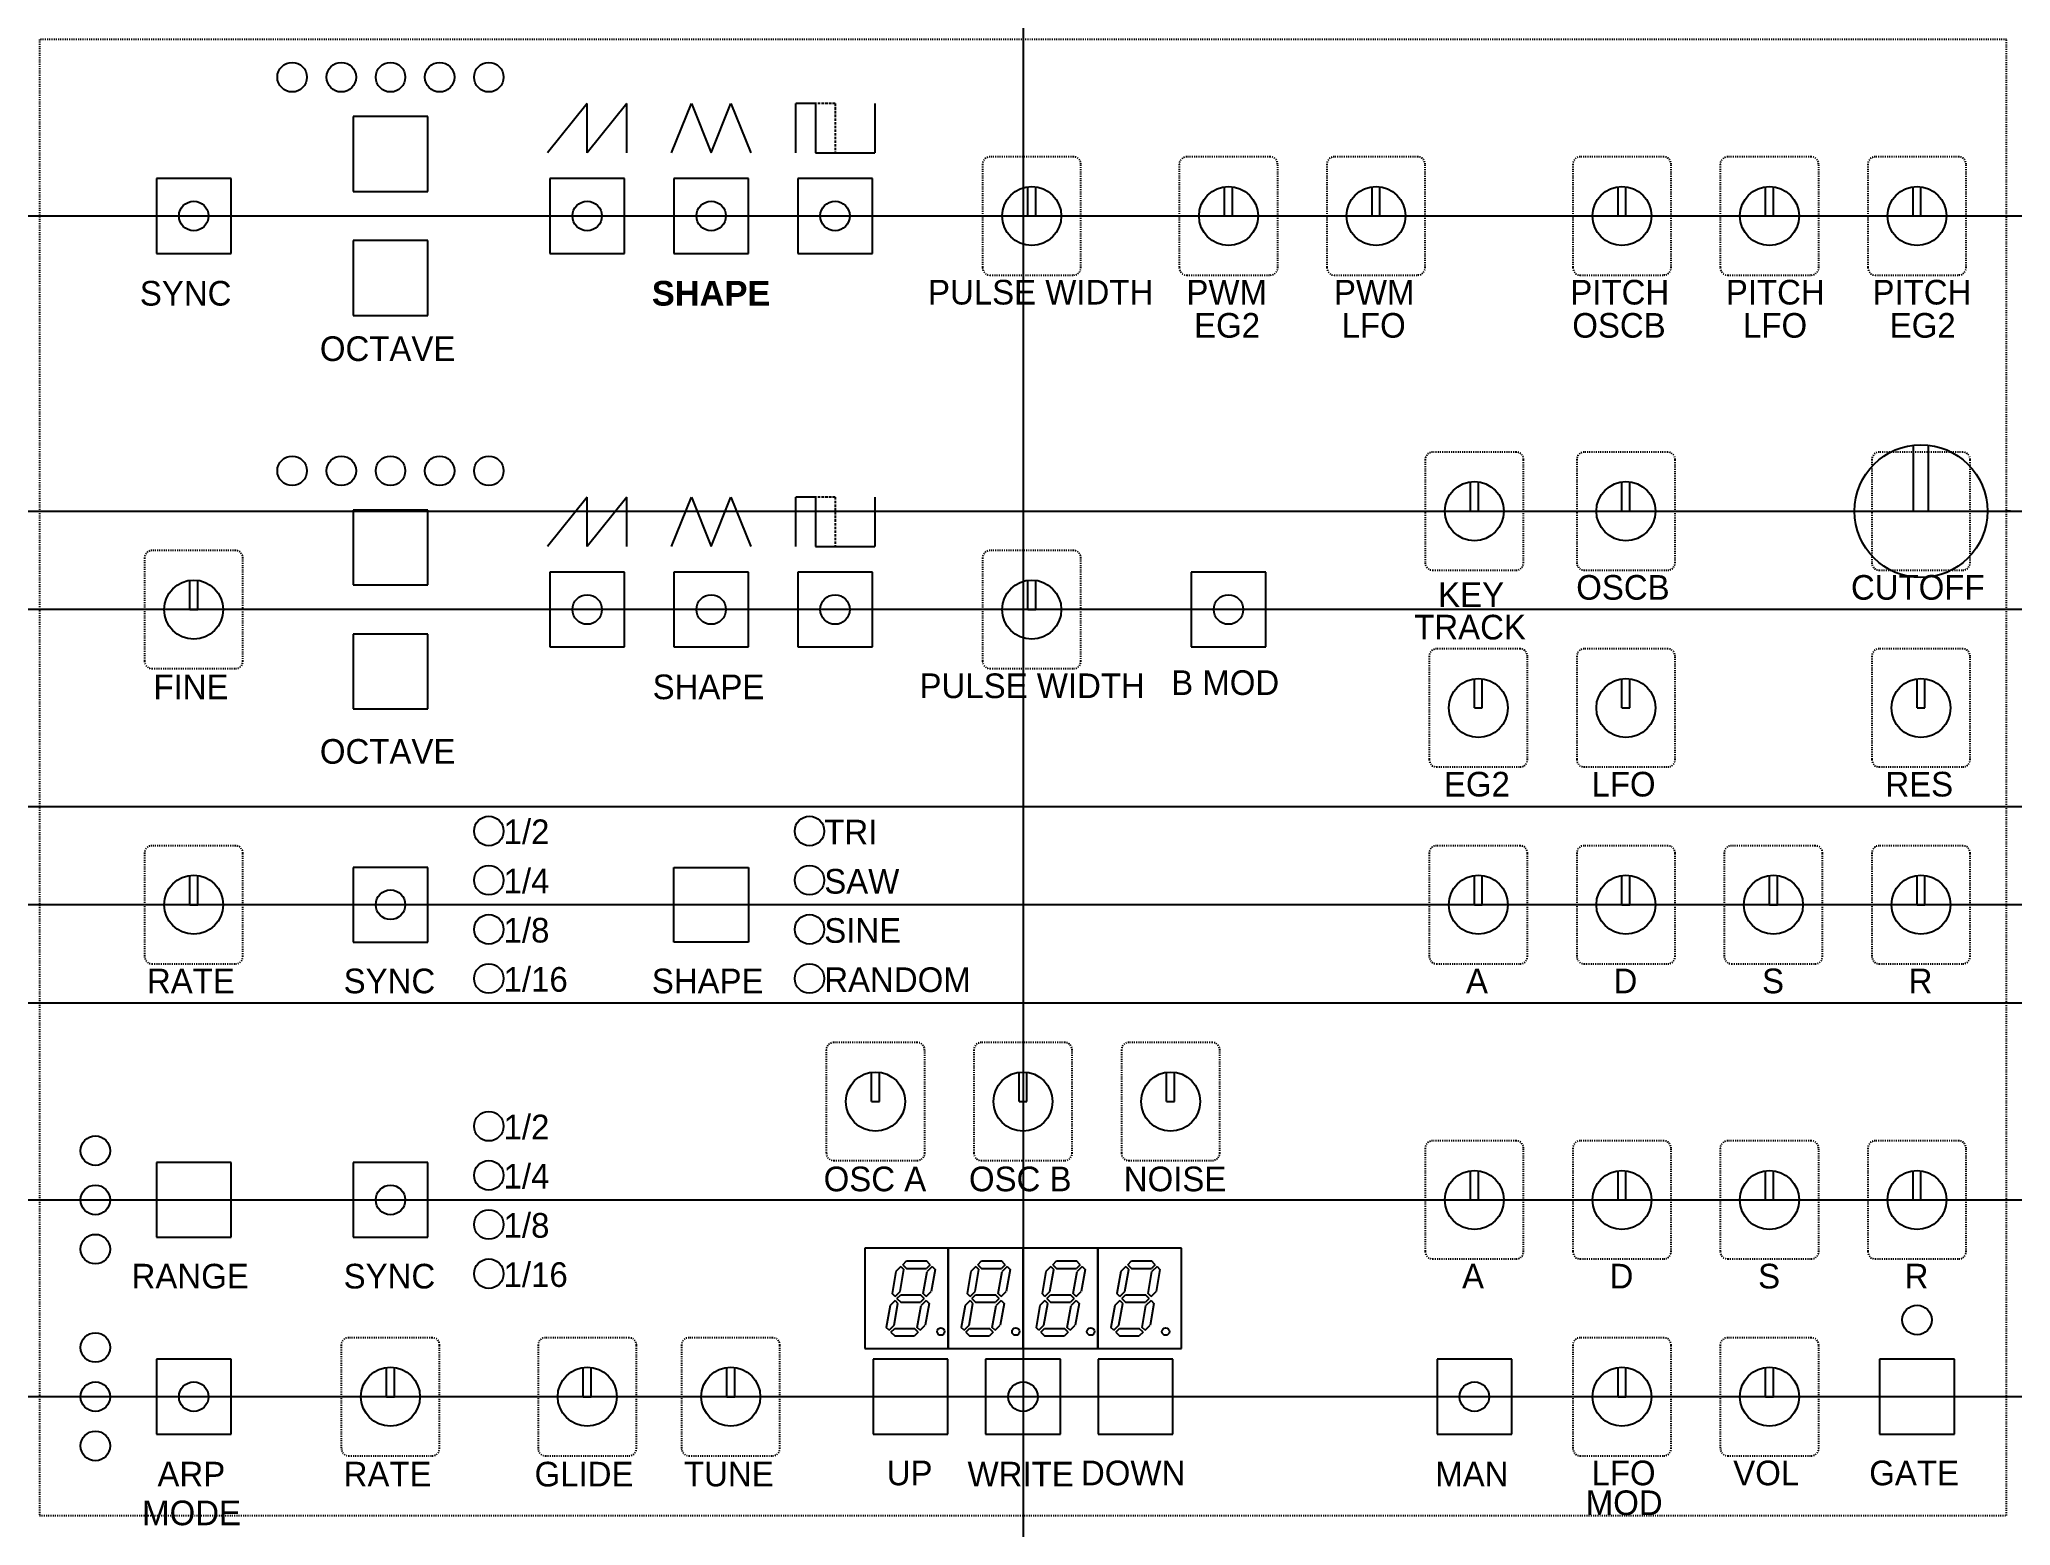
# Model space of a CAD drawing. Extents: x -1951 to 2029, y -1958 to 1511.
# Drawn here: x -18.1 to 182.3, y -164 to -12.9 of the extents above; entities that cross this region are included whole.
import ezdxf

# ---------------------------------------------------------------- set-up
doc = ezdxf.new("R2010")
doc.units = 0
for name, pattern in [('BORDER', [0.875, 0.25, -0.125, 0.25, -0.125, 0, -0.125]), ('DASHED', [0.375, 0.25, -0.125]), ('DOT', [0.125, 0, -0.125])]:
    doc.linetypes.add(name, pattern=pattern)
doc.layers.add('CONSTRUCTION', color=7, linetype='CONTINUOUS')
doc.layers.add('LAYER1', color=7, linetype='CONTINUOUS')
doc.styles.add('TEXT205812', font='arialbd.ttf', dxfattribs={"height": 0.2})
doc.styles.add('TEXT205845', font='txt', dxfattribs={"height": 0.2})
doc.styles.add('TEXT205848', font='txt', dxfattribs={"height": 0.2})
doc.styles.add('TEXT205851', font='txt', dxfattribs={"height": 0.2})
doc.styles.add('TEXT205854', font='txt', dxfattribs={"height": 0.2})
doc.styles.add('TEXT206073', font='txt', dxfattribs={"height": 0.2})
doc.styles.add('TEXT206076', font='txt', dxfattribs={"height": 0.2})
doc.styles.add('TEXT206079', font='txt', dxfattribs={"height": 0.2})
doc.styles.add('TEXT206082', font='txt', dxfattribs={"height": 0.2})
doc.styles.add('TEXT206085', font='txt', dxfattribs={"height": 0.2})
doc.styles.add('TEXT207036', font='txt', dxfattribs={"height": 0.2})
doc.styles.add('TEXT207039', font='txt', dxfattribs={"height": 0.2})
doc.styles.add('TEXT207042', font='txt', dxfattribs={"height": 0.2})
doc.styles.add('TEXT207045', font='txt', dxfattribs={"height": 0.2})
doc.styles.add('TEXT207048', font='txt', dxfattribs={"height": 0.2})
doc.styles.add('TEXT207051', font='txt', dxfattribs={"height": 0.2})
doc.styles.add('TEXT207054', font='txt', dxfattribs={"height": 0.2})
doc.styles.add('TEXT207057', font='txt', dxfattribs={"height": 0.2})
doc.styles.add('TEXT207060', font='txt', dxfattribs={"height": 0.2})
doc.styles.add('TEXT207063', font='txt', dxfattribs={"height": 0.2})
doc.styles.add('TEXT207066', font='txt', dxfattribs={"height": 0.2})
doc.styles.add('TEXT207069', font='txt', dxfattribs={"height": 0.2})
doc.styles.add('TEXT207072', font='txt', dxfattribs={"height": 0.2})
doc.styles.add('TEXT207075', font='txt', dxfattribs={"height": 0.2})
doc.styles.add('TEXT207078', font='txt', dxfattribs={"height": 0.2})
doc.styles.add('TEXT207081', font='txt', dxfattribs={"height": 0.2})
doc.styles.add('TEXT207084', font='txt', dxfattribs={"height": 0.2})
doc.styles.add('TEXT207087', font='txt', dxfattribs={"height": 0.2})
doc.styles.add('TEXT207090', font='txt', dxfattribs={"height": 0.2})
doc.styles.add('TEXT207093', font='txt', dxfattribs={"height": 0.2})
doc.styles.add('TEXT207096', font='txt', dxfattribs={"height": 0.2})
doc.styles.add('TEXT207099', font='txt', dxfattribs={"height": 0.2})
doc.styles.add('TEXT207102', font='txt', dxfattribs={"height": 0.2})
doc.styles.add('TEXT207197', font='txt', dxfattribs={"height": 0.2})
doc.styles.add('TEXT207208', font='txt', dxfattribs={"height": 0.2})
doc.styles.add('TEXT207295', font='txt', dxfattribs={"height": 0.2})
doc.styles.add('TEXT207298', font='txt', dxfattribs={"height": 0.2})
doc.styles.add('TEXT207349', font='txt', dxfattribs={"height": 0.2})
doc.styles.add('TEXT207368', font='txt', dxfattribs={"height": 0.2})
doc.styles.add('TEXT207415', font='txt', dxfattribs={"height": 0.2})
doc.styles.add('TEXT207418', font='txt', dxfattribs={"height": 0.2})
doc.styles.add('TEXT207421', font='txt', dxfattribs={"height": 0.2})
doc.styles.add('TEXT207464', font='txt', dxfattribs={"height": 0.2})
doc.styles.add('TEXT207467', font='txt', dxfattribs={"height": 0.2})
doc.styles.add('TEXT207520', font='txt', dxfattribs={"height": 0.2})
doc.styles.add('TEXT207541', font='txt', dxfattribs={"height": 0.2})
doc.styles.add('TEXT207600', font='txt', dxfattribs={"height": 0.2})
doc.styles.add('TEXT207683', font='txt', dxfattribs={"height": 0.2})
doc.styles.add('TEXT207720', font='txt', dxfattribs={"height": 0.2})
doc.styles.add('TEXT207847', font='txt', dxfattribs={"height": 0.2})
doc.styles.add('TEXT207850', font='txt', dxfattribs={"height": 0.2})
doc.styles.add('TEXT207905', font='txt', dxfattribs={"height": 0.2})
doc.styles.add('TEXT207908', font='txt', dxfattribs={"height": 0.2})
doc.styles.add('TEXT208391', font='txt', dxfattribs={"height": 0.2})
doc.styles.add('TEXT208394', font='txt', dxfattribs={"height": 0.2})
doc.styles.add('TEXT208409', font='txt', dxfattribs={"height": 0.2})
doc.styles.add('TEXT208412', font='txt', dxfattribs={"height": 0.2})
doc.styles.add('TEXT208415', font='txt', dxfattribs={"height": 0.2})
doc.styles.add('TEXT208418', font='txt', dxfattribs={"height": 0.2})
doc.styles.add('TEXT208429', font='txt', dxfattribs={"height": 0.2})
doc.styles.add('TEXT208432', font='txt', dxfattribs={"height": 0.2})
doc.styles.add('TEXT208435', font='txt', dxfattribs={"height": 0.2})
doc.styles.add('TEXT208438', font='txt', dxfattribs={"height": 0.2})
doc.styles.add('TEXT208441', font='txt', dxfattribs={"height": 0.2})
doc.styles.add('TEXT208444', font='txt', dxfattribs={"height": 0.2})
doc.styles.add('TEXT208447', font='txt', dxfattribs={"height": 0.2})
doc.styles.add('TEXT208450', font='txt', dxfattribs={"height": 0.2})

msp = doc.modelspace()

# ---------------------------------------------------------------- texts
at = {"layer": 'LAYER1', "color": 7, "linetype": 'BORDER'}
for s, height, style, p in [('SYNC', 2.506, 'TEXT205845', (-7.92, -39.97)), ('SHAPE', 2.506, 'TEXT205812', (44.13, -39.97)), ('PULSE WIDTH', 2.506, 'TEXT205854', (72.21, -39.86)), ('PWM', 2.506, 'TEXT207847', (98.48, -39.86)), ('PWM', 2.506, 'TEXT207078', (113.48, -39.86)), ('PITCH', 2.506, 'TEXT207069', (137.51, -39.86)), ('PITCH', 2.506, 'TEXT207072', (153.32, -39.86)), ('PITCH', 2.506, 'TEXT207075', (168.23, -39.86)), ('EG2', 2.506, 'TEXT207850', (99.26, -43.23)), ('LFO', 2.506, 'TEXT207081', (114.26, -43.23)), ('OSCB', 2.506, 'TEXT207084', (137.71, -43.23)), ('LFO', 2.506, 'TEXT207087', (155.07, -43.23)), ('EG2', 2.506, 'TEXT207090', (169.98, -43.23)), ('OCTAVE', 2.506, 'TEXT205851', (10.38, -45.6)), ('KEY', 2.506, 'TEXT207905', (124.07, -70.6)), ('OSCB', 2.506, 'TEXT207683', (138.11, -69.86)), ('CUTOFF', 2.506, 'TEXT207066', (166.04, -69.86)), ('TRACK', 2.506, 'TEXT207908', (121.64, -73.9)), ('FINE', 2.506, 'TEXT206079', (-6.54, -79.97)), ('SHAPE', 2.506, 'TEXT206073', (44.21, -79.97)), ('PULSE WIDTH', 2.506, 'TEXT206085', (71.35, -79.86)), ('B MOD', 2.506, 'TEXT206076', (96.93, -79.54)), ('OCTAVE', 2.506, 'TEXT206082', (10.38, -86.53)), ('EG2', 2.506, 'TEXT207060', (124.66, -89.86)), ('LFO', 2.506, 'TEXT207063', (139.66, -89.86)), ('RES', 2.506, 'TEXT207057', (169.54, -89.86)), ('1/2', 2.506, 'TEXT208429', (29.06, -94.7)), ('TRI', 2.506, 'TEXT208409', (61.66, -94.73)), ('1/4', 2.506, 'TEXT208432', (29.06, -99.7)), ('SAW', 2.506, 'TEXT208412', (61.66, -99.73)), ('1/8', 2.506, 'TEXT208435', (29.06, -104.7)), ('SINE', 2.506, 'TEXT208415', (61.66, -104.73)), ('RATE', 2.506, 'TEXT207197', (-7.2, -109.86)), ('SYNC', 2.506, 'TEXT207208', (12.8, -109.86)), ('1/16', 2.506, 'TEXT208438', (29.06, -109.7)), ('SHAPE', 2.506, 'TEXT207720', (44.13, -109.86)), ('RANDOM', 2.506, 'TEXT208418', (61.66, -109.73)), ('A', 2.51, 'TEXT207045', (126.9, -109.86)), ('D', 2.51, 'TEXT207048', (141.9, -109.86)), ('S', 2.51, 'TEXT207051', (157, -109.86)), ('R', 2.51, 'TEXT207054', (171.9, -109.86)), ('1/2', 2.506, 'TEXT208441', (29.06, -124.7)), ('1/4', 2.506, 'TEXT208444', (29.06, -129.7)), ('OSC A', 2.506, 'TEXT207036', (61.6, -129.98)), ('OSC B', 2.506, 'TEXT207039', (76.37, -129.98)), ('NOISE', 2.506, 'TEXT207042', (92.11, -129.98)), ('1/8', 2.506, 'TEXT208447', (29.06, -134.7)), ('RANGE', 2.506, 'TEXT207295', (-8.76, -139.86)), ('SYNC', 2.506, 'TEXT207368', (12.8, -139.86)), ('1/16', 2.506, 'TEXT208450', (29.06, -139.7)), ('A', 2.51, 'TEXT207093', (126.5, -139.86)), ('D', 2.51, 'TEXT207096', (141.5, -139.86)), ('S', 2.51, 'TEXT207099', (156.6, -139.86)), ('R', 2.51, 'TEXT207102', (171.5, -139.86)), ('ARP', 2.506, 'TEXT207298', (-6.13, -159.98)), ('RATE', 2.506, 'TEXT207415', (12.8, -159.98)), ('GLIDE', 2.506, 'TEXT207520', (32.21, -159.98)), ('TUNE', 2.506, 'TEXT205848', (47.4, -159.97)), ('UP', 2.506, 'TEXT207464', (68.01, -159.86)), ('WRITE', 2.506, 'TEXT207421', (76.23, -159.98)), ('DOWN', 2.506, 'TEXT207467', (87.76, -159.86)), ('MAN', 2.506, 'TEXT207418', (123.78, -159.98)), ('LFO', 2.506, 'TEXT208391', (139.66, -159.86)), ('VOL', 2.506, 'TEXT207600', (154.07, -159.86)), ('GATE', 2.506, 'TEXT207541', (167.9, -159.86)), ('MODE', 2.506, 'TEXT207349', (-7.69, -163.92)), ('MOD', 2.506, 'TEXT208394', (139.08, -162.89))]:
    msp.add_text(s, height=height, dxfattribs=dict(at, style=style)).set_placement(p)

# ---------------------------------------------------------------- linework, layer by layer
at = {"layer": 'CONSTRUCTION', "color": 6}
for p, q in [((81.87, 1511.29), (81.87, -1957.74)), ((-1308.95, -30.86), (1353.98, -30.86)), ((-584.27, -60.86), (964.3, -60.86)), ((807.81, -70.86), (-745.5, -70.86)), ((-391.89, -90.86), (589.76, -90.86)), ((1007.83, -100.86), (-826.65, -100.86)), ((1893.86, -110.86), (-1951.12, -110.86)), ((-483.11, -130.86), (701.65, -130.86)), ((2028.99, -150.86), (-1807.33, -150.86))]:
    msp.add_line(p, q, dxfattribs=at)
at = {"layer": 'LAYER1', "color": 7, "linetype": 'DOT'}
for p, q in [((181.87, -12.92), (-18.13, -12.92)), ((-18.13, -12.92), (-18.13, -162.92)), ((181.87, -162.92), (181.87, -12.92)), ((-18.13, -162.92), (181.87, -162.92))]:
    msp.add_line(p, q, dxfattribs=at)
at = {"layer": 'LAYER1', "color": 7}
for p, q in [((37.56, -19.44), (33.54, -24.44)), ((37.56, -24.44), (37.56, -19.44)), ((41.59, -19.44), (37.56, -24.44)), ((41.59, -24.44), (41.59, -19.44)), ((46.14, -24.44), (48.15, -19.44)), ((48.15, -19.44), (50.16, -24.44)), ((50.16, -24.44), (52.17, -19.44)), ((52.17, -19.44), (54.19, -24.44)), ((60.76, -19.44), (58.76, -19.44)), ((58.76, -24.44), (58.76, -19.44)), ((60.76, -19.44), (60.76, -24.44)), ((66.81, -19.44), (66.81, -24.44)), ((21.36, -20.76), (13.76, -20.76)), ((13.76, -20.76), (13.76, -28.36)), ((21.36, -20.76), (13.76, -20.76)), ((13.76, -20.76), (13.76, -28.36)), ((21.36, -20.76), (13.76, -20.76)), ((13.76, -20.76), (13.76, -28.36)), ((21.36, -20.76), (13.76, -20.76)), ((13.76, -20.76), (13.76, -28.36)), ((21.36, -20.76), (13.76, -20.76)), ((13.76, -20.76), (13.76, -28.36)), ((21.36, -28.36), (21.36, -20.76)), ((21.36, -28.36), (21.36, -20.76)), ((21.36, -28.36), (21.36, -20.76)), ((21.36, -28.36), (21.36, -20.76)), ((21.36, -28.36), (21.36, -20.76)), ((60.76, -24.44), (66.81, -24.44)), ((1.36, -27.06), (-6.24, -27.06)), ((-6.24, -27.06), (-6.24, -34.66)), ((1.36, -34.66), (1.36, -27.06)), ((41.36, -27.06), (33.76, -27.06)), ((33.76, -27.06), (33.76, -34.66)), ((41.36, -27.06), (33.76, -27.06)), ((33.76, -27.06), (33.76, -34.66)), ((41.36, -27.06), (33.76, -27.06)), ((33.76, -27.06), (33.76, -34.66)), ((41.36, -34.66), (41.36, -27.06)), ((41.36, -34.66), (41.36, -27.06)), ((41.36, -34.66), (41.36, -27.06)), ((53.96, -27.06), (46.36, -27.06)), ((46.36, -27.06), (46.36, -34.66)), ((53.96, -27.06), (46.36, -27.06)), ((46.36, -27.06), (46.36, -34.66)), ((53.96, -27.06), (46.36, -27.06)), ((46.36, -27.06), (46.36, -34.66)), ((53.96, -34.66), (53.96, -27.06)), ((53.96, -34.66), (53.96, -27.06)), ((53.96, -34.66), (53.96, -27.06)), ((66.56, -27.06), (58.96, -27.06)), ((58.96, -27.06), (58.96, -34.66)), ((66.56, -27.06), (58.96, -27.06)), ((58.96, -27.06), (58.96, -34.66)), ((66.56, -34.66), (66.56, -27.06)), ((66.56, -34.66), (66.56, -27.06)), ((82.36, -30.86), (82.36, -27.89)), ((82.36, -30.86), (82.36, -27.89)), ((82.36, -30.86), (82.36, -27.89)), ((83.16, -30.86), (83.16, -27.89)), ((83.16, -30.86), (83.16, -27.89)), ((83.16, -30.86), (83.16, -27.89)), ((102.36, -30.86), (102.36, -27.89)), ((102.36, -30.86), (102.36, -27.89)), ((102.36, -30.86), (102.36, -27.89)), ((102.36, -30.86), (102.36, -27.89)), ((103.16, -30.86), (103.16, -27.89)), ((103.16, -30.86), (103.16, -27.89)), ((103.16, -30.86), (103.16, -27.89)), ((103.16, -30.86), (103.16, -27.89)), ((117.36, -30.86), (117.36, -27.89)), ((117.36, -30.86), (117.36, -27.89)), ((117.36, -30.86), (117.36, -27.89)), ((117.36, -30.86), (117.36, -27.89)), ((118.16, -30.86), (118.16, -27.89)), ((118.16, -30.86), (118.16, -27.89)), ((118.16, -30.86), (118.16, -27.89)), ((118.16, -30.86), (118.16, -27.89)), ((142.36, -30.86), (142.36, -27.89)), ((142.36, -30.86), (142.36, -27.89)), ((142.36, -30.86), (142.36, -27.89)), ((142.36, -30.86), (142.36, -27.89)), ((142.36, -30.86), (142.36, -27.89)), ((143.16, -30.86), (143.16, -27.89)), ((143.16, -30.86), (143.16, -27.89)), ((143.16, -30.86), (143.16, -27.89)), ((143.16, -30.86), (143.16, -27.89)), ((143.16, -30.86), (143.16, -27.89)), ((157.36, -30.86), (157.36, -27.89)), ((157.36, -30.86), (157.36, -27.89)), ((157.36, -30.86), (157.36, -27.89)), ((157.36, -30.86), (157.36, -27.89)), ((158.16, -30.86), (158.16, -27.89)), ((158.16, -30.86), (158.16, -27.89)), ((158.16, -30.86), (158.16, -27.89)), ((158.16, -30.86), (158.16, -27.89)), ((172.36, -30.86), (172.36, -27.89)), ((172.36, -30.86), (172.36, -27.89)), ((172.36, -30.86), (172.36, -27.89)), ((173.16, -30.86), (173.16, -27.89)), ((173.16, -30.86), (173.16, -27.89)), ((173.16, -30.86), (173.16, -27.89)), ((13.76, -28.36), (21.36, -28.36)), ((13.76, -28.36), (21.36, -28.36)), ((13.76, -28.36), (21.36, -28.36)), ((13.76, -28.36), (21.36, -28.36)), ((13.76, -28.36), (21.36, -28.36)), ((82.36, -30.86), (83.16, -30.86)), ((82.36, -30.86), (83.16, -30.86)), ((82.36, -30.86), (83.16, -30.86)), ((102.36, -30.86), (103.16, -30.86)), ((102.36, -30.86), (103.16, -30.86)), ((102.36, -30.86), (103.16, -30.86)), ((102.36, -30.86), (103.16, -30.86)), ((117.36, -30.86), (118.16, -30.86)), ((117.36, -30.86), (118.16, -30.86)), ((117.36, -30.86), (118.16, -30.86)), ((117.36, -30.86), (118.16, -30.86)), ((142.36, -30.86), (143.16, -30.86)), ((142.36, -30.86), (143.16, -30.86)), ((142.36, -30.86), (143.16, -30.86)), ((142.36, -30.86), (143.16, -30.86)), ((142.36, -30.86), (143.16, -30.86)), ((157.36, -30.86), (158.16, -30.86)), ((157.36, -30.86), (158.16, -30.86)), ((157.36, -30.86), (158.16, -30.86)), ((157.36, -30.86), (158.16, -30.86)), ((172.36, -30.86), (173.16, -30.86)), ((172.36, -30.86), (173.16, -30.86)), ((172.36, -30.86), (173.16, -30.86)), ((21.36, -33.36), (13.76, -33.36)), ((13.76, -33.36), (13.76, -40.96)), ((21.36, -33.36), (13.76, -33.36)), ((13.76, -33.36), (13.76, -40.96)), ((21.36, -40.96), (21.36, -33.36)), ((21.36, -40.96), (21.36, -33.36)), ((-6.24, -34.66), (1.36, -34.66)), ((33.76, -34.66), (41.36, -34.66)), ((33.76, -34.66), (41.36, -34.66)), ((33.76, -34.66), (41.36, -34.66)), ((46.36, -34.66), (53.96, -34.66)), ((46.36, -34.66), (53.96, -34.66)), ((46.36, -34.66), (53.96, -34.66)), ((58.96, -34.66), (66.56, -34.66)), ((58.96, -34.66), (66.56, -34.66)), ((13.76, -40.96), (21.36, -40.96)), ((13.76, -40.96), (21.36, -40.96)), ((172.41, -60.86), (172.41, -54.16)), ((173.91, -60.86), (173.91, -54.16)), ((127.36, -60.86), (127.36, -57.89)), ((127.36, -60.86), (127.36, -57.89)), ((128.16, -60.86), (128.16, -57.89)), ((128.16, -60.86), (128.16, -57.89)), ((142.76, -60.86), (142.76, -57.89)), ((142.76, -60.86), (142.76, -57.89)), ((143.56, -60.86), (143.56, -57.89)), ((143.56, -60.86), (143.56, -57.89)), ((37.56, -59.44), (33.54, -64.44)), ((37.56, -64.44), (37.56, -59.44)), ((41.59, -59.44), (37.56, -64.44)), ((41.59, -64.44), (41.59, -59.44)), ((46.14, -64.44), (48.15, -59.44)), ((48.15, -59.44), (50.16, -64.44)), ((50.16, -64.44), (52.17, -59.44)), ((52.17, -59.44), (54.19, -64.44)), ((60.76, -59.44), (58.76, -59.44)), ((58.76, -64.44), (58.76, -59.44)), ((60.76, -59.44), (60.76, -64.44)), ((66.81, -59.44), (66.81, -64.44)), ((21.36, -60.76), (13.76, -60.76)), ((13.76, -60.76), (13.76, -68.36)), ((21.36, -68.36), (21.36, -60.76)), ((127.36, -60.86), (128.16, -60.86)), ((127.36, -60.86), (128.16, -60.86)), ((142.76, -60.86), (143.56, -60.86)), ((142.76, -60.86), (143.56, -60.86)), ((172.41, -60.86), (173.91, -60.86)), ((182.27, -60.86), (181.87, -60.86)), ((60.76, -64.44), (66.81, -64.44)), ((-2.84, -70.86), (-2.84, -67.89)), ((-2.84, -70.86), (-2.84, -67.89)), ((-2.04, -70.86), (-2.04, -67.89)), ((-2.04, -70.86), (-2.04, -67.89)), ((41.36, -67.06), (33.76, -67.06)), ((33.76, -67.06), (33.76, -74.66)), ((41.36, -67.06), (33.76, -67.06)), ((33.76, -67.06), (33.76, -74.66)), ((41.36, -74.66), (41.36, -67.06)), ((41.36, -74.66), (41.36, -67.06)), ((53.96, -67.06), (46.36, -67.06)), ((46.36, -67.06), (46.36, -74.66)), ((53.96, -67.06), (46.36, -67.06)), ((46.36, -67.06), (46.36, -74.66)), ((53.96, -74.66), (53.96, -67.06)), ((53.96, -74.66), (53.96, -67.06)), ((66.56, -67.06), (58.96, -67.06)), ((58.96, -67.06), (58.96, -74.66)), ((66.56, -67.06), (58.96, -67.06)), ((58.96, -67.06), (58.96, -74.66)), ((66.56, -74.66), (66.56, -67.06)), ((66.56, -74.66), (66.56, -67.06)), ((82.36, -70.86), (82.36, -67.89)), ((82.36, -70.86), (82.36, -67.89)), ((83.16, -70.86), (83.16, -67.89)), ((83.16, -70.86), (83.16, -67.89)), ((106.56, -67.06), (98.96, -67.06)), ((98.96, -67.06), (98.96, -74.66)), ((106.56, -67.06), (98.96, -67.06)), ((98.96, -67.06), (98.96, -74.66)), ((106.56, -67.06), (98.96, -67.06)), ((98.96, -67.06), (98.96, -74.66)), ((106.56, -74.66), (106.56, -67.06)), ((106.56, -74.66), (106.56, -67.06)), ((106.56, -74.66), (106.56, -67.06)), ((13.76, -68.36), (21.36, -68.36)), ((-2.84, -70.86), (-2.04, -70.86)), ((-2.84, -70.86), (-2.04, -70.86)), ((82.36, -70.86), (83.16, -70.86)), ((82.36, -70.86), (83.16, -70.86)), ((21.36, -73.36), (13.76, -73.36)), ((13.76, -73.36), (13.76, -80.96)), ((21.36, -73.36), (13.76, -73.36)), ((13.76, -73.36), (13.76, -80.96)), ((21.36, -73.36), (13.76, -73.36)), ((13.76, -73.36), (13.76, -80.96)), ((21.36, -80.96), (21.36, -73.36)), ((21.36, -80.96), (21.36, -73.36)), ((21.36, -80.96), (21.36, -73.36)), ((33.76, -74.66), (41.36, -74.66)), ((33.76, -74.66), (41.36, -74.66)), ((46.36, -74.66), (53.96, -74.66)), ((46.36, -74.66), (53.96, -74.66)), ((58.96, -74.66), (66.56, -74.66)), ((58.96, -74.66), (66.56, -74.66)), ((98.96, -74.66), (106.56, -74.66)), ((98.96, -74.66), (106.56, -74.66)), ((98.96, -74.66), (106.56, -74.66)), ((127.76, -80.86), (127.76, -77.89)), ((127.76, -80.86), (127.76, -77.89)), ((127.76, -80.86), (127.76, -77.89)), ((128.56, -80.86), (128.56, -77.89)), ((128.56, -80.86), (128.56, -77.89)), ((128.56, -80.86), (128.56, -77.89)), ((142.76, -80.86), (142.76, -77.89)), ((142.76, -80.86), (142.76, -77.89)), ((143.56, -80.86), (143.56, -77.89)), ((143.56, -80.86), (143.56, -77.89)), ((172.76, -80.86), (172.76, -77.89)), ((172.76, -80.86), (172.76, -77.89)), ((173.56, -80.86), (173.56, -77.89)), ((173.56, -80.86), (173.56, -77.89)), ((13.76, -80.96), (21.36, -80.96)), ((13.76, -80.96), (21.36, -80.96)), ((13.76, -80.96), (21.36, -80.96)), ((127.76, -80.86), (128.56, -80.86)), ((127.76, -80.86), (128.56, -80.86)), ((127.76, -80.86), (128.56, -80.86)), ((142.76, -80.86), (143.56, -80.86)), ((142.76, -80.86), (143.56, -80.86)), ((172.76, -80.86), (173.56, -80.86)), ((172.76, -80.86), (173.56, -80.86)), ((-2.84, -100.86), (-2.84, -97.89)), ((-2.04, -100.86), (-2.04, -97.89)), ((21.36, -97.06), (13.76, -97.06)), ((13.76, -97.06), (13.76, -104.66)), ((21.36, -104.66), (21.36, -97.06)), ((46.36, -97.06), (53.96, -97.06)), ((46.36, -104.66), (46.36, -97.06)), ((53.96, -97.06), (53.96, -104.66)), ((127.76, -100.86), (127.76, -97.89)), ((127.76, -100.86), (127.76, -97.89)), ((128.56, -100.86), (128.56, -97.89)), ((128.56, -100.86), (128.56, -97.89)), ((142.76, -100.86), (142.76, -97.89)), ((143.56, -100.86), (143.56, -97.89)), ((157.76, -100.86), (157.76, -97.89)), ((157.76, -100.86), (157.76, -97.89)), ((158.56, -100.86), (158.56, -97.89)), ((158.56, -100.86), (158.56, -97.89)), ((172.76, -100.86), (172.76, -97.89)), ((173.56, -100.86), (173.56, -97.89)), ((-2.84, -100.86), (-2.04, -100.86)), ((127.76, -100.86), (128.56, -100.86)), ((127.76, -100.86), (128.56, -100.86)), ((142.76, -100.86), (143.56, -100.86)), ((157.76, -100.86), (158.56, -100.86)), ((157.76, -100.86), (158.56, -100.86)), ((172.76, -100.86), (173.56, -100.86)), ((13.76, -104.66), (21.36, -104.66)), ((53.96, -104.66), (46.36, -104.66)), ((66.47, -120.86), (66.47, -117.89)), ((67.27, -120.86), (67.27, -117.89)), ((81.47, -120.86), (81.47, -117.89)), ((82.27, -120.86), (82.27, -117.89)), ((96.47, -120.86), (96.47, -117.89)), ((97.27, -120.86), (97.27, -117.89)), ((66.47, -120.86), (67.27, -120.86)), ((81.47, -120.86), (82.27, -120.86)), ((96.47, -120.86), (97.27, -120.86)), ((1.36, -127.06), (-6.24, -127.06)), ((-6.24, -127.06), (-6.24, -134.66)), ((1.36, -127.06), (-6.24, -127.06)), ((-6.24, -127.06), (-6.24, -134.66)), ((1.36, -127.06), (-6.24, -127.06)), ((-6.24, -127.06), (-6.24, -134.66)), ((1.36, -127.06), (-6.24, -127.06)), ((-6.24, -127.06), (-6.24, -134.66)), ((1.36, -134.66), (1.36, -127.06)), ((1.36, -134.66), (1.36, -127.06)), ((1.36, -134.66), (1.36, -127.06)), ((1.36, -134.66), (1.36, -127.06)), ((21.36, -127.06), (13.76, -127.06)), ((13.76, -127.06), (13.76, -134.66)), ((21.36, -127.06), (13.76, -127.06)), ((13.76, -127.06), (13.76, -134.66)), ((21.36, -127.06), (13.76, -127.06)), ((13.76, -127.06), (13.76, -134.66)), ((21.36, -134.66), (21.36, -127.06)), ((21.36, -134.66), (21.36, -127.06)), ((21.36, -134.66), (21.36, -127.06)), ((127.36, -130.86), (127.36, -127.89)), ((128.16, -130.86), (128.16, -127.89)), ((142.36, -130.86), (142.36, -127.89)), ((143.16, -130.86), (143.16, -127.89)), ((157.36, -130.86), (157.36, -127.89)), ((158.16, -130.86), (158.16, -127.89)), ((172.36, -130.86), (172.36, -127.89)), ((173.16, -130.86), (173.16, -127.89)), ((127.36, -130.86), (128.16, -130.86)), ((142.36, -130.86), (143.16, -130.86)), ((157.36, -130.86), (158.16, -130.86)), ((172.36, -130.86), (173.16, -130.86)), ((-6.24, -134.66), (1.36, -134.66)), ((-6.24, -134.66), (1.36, -134.66)), ((-6.24, -134.66), (1.36, -134.66)), ((-6.24, -134.66), (1.36, -134.66)), ((13.76, -134.66), (21.36, -134.66)), ((13.76, -134.66), (21.36, -134.66)), ((13.76, -134.66), (21.36, -134.66)), ((97.97, -135.76), (65.77, -135.76)), ((65.77, -135.76), (65.77, -145.96)), ((74.25, -135.76), (74.25, -145.96)), ((74.25, -145.96), (74.25, -135.76)), ((81.87, -135.76), (81.87, -145.96)), ((81.87, -145.96), (81.87, -135.76)), ((89.49, -135.76), (89.49, -145.96)), ((89.49, -145.96), (89.49, -135.76)), ((97.97, -145.96), (97.97, -135.76)), ((68.95, -138.15), (68.56, -140.38)), ((69.46, -137.64), (68.95, -138.15)), ((69.37, -140.17), (69.76, -137.94)), ((69.46, -137.64), (69.76, -137.94)), ((69.65, -137.44), (70.03, -137.06)), ((69.65, -137.44), (70.03, -137.82)), ((70.03, -137.06), (72.06, -137.06)), ((70.03, -137.82), (72.06, -137.82)), ((71.72, -140.38), (72.12, -138.15)), ((72.44, -137.44), (72.06, -137.06)), ((72.44, -137.44), (72.06, -137.82)), ((72.63, -137.64), (72.12, -138.15)), ((72.93, -137.94), (72.53, -140.17)), ((72.63, -137.64), (72.93, -137.94)), ((76.57, -138.15), (76.18, -140.38)), ((77.08, -137.64), (76.57, -138.15)), ((76.99, -140.17), (77.38, -137.94)), ((77.08, -137.64), (77.38, -137.94)), ((77.27, -137.44), (77.65, -137.06)), ((77.27, -137.44), (77.65, -137.82)), ((77.65, -137.06), (79.68, -137.06)), ((77.65, -137.82), (79.68, -137.82)), ((79.34, -140.38), (79.74, -138.15)), ((80.06, -137.44), (79.68, -137.06)), ((80.06, -137.44), (79.68, -137.82)), ((80.25, -137.64), (79.74, -138.15)), ((80.55, -137.94), (80.15, -140.17)), ((80.25, -137.64), (80.55, -137.94)), ((84.19, -138.15), (83.8, -140.38)), ((84.7, -137.64), (84.19, -138.15)), ((84.61, -140.17), (85, -137.94)), ((84.7, -137.64), (85, -137.94)), ((84.89, -137.44), (85.27, -137.06)), ((84.89, -137.44), (85.27, -137.82)), ((85.27, -137.06), (87.3, -137.06)), ((85.27, -137.82), (87.3, -137.82)), ((86.96, -140.38), (87.36, -138.15)), ((87.68, -137.44), (87.3, -137.06)), ((87.68, -137.44), (87.3, -137.82)), ((87.87, -137.64), (87.36, -138.15)), ((88.17, -137.94), (87.77, -140.17)), ((87.87, -137.64), (88.17, -137.94)), ((91.81, -138.15), (91.42, -140.38)), ((92.32, -137.64), (91.81, -138.15)), ((92.23, -140.17), (92.62, -137.94)), ((92.32, -137.64), (92.62, -137.94)), ((92.51, -137.44), (92.89, -137.06)), ((92.51, -137.44), (92.89, -137.82)), ((92.89, -137.06), (94.92, -137.06)), ((92.89, -137.82), (94.92, -137.82)), ((94.58, -140.38), (94.98, -138.15)), ((95.3, -137.44), (94.92, -137.06)), ((95.3, -137.44), (94.92, -137.82)), ((95.49, -137.64), (94.98, -138.15)), ((95.79, -137.94), (95.39, -140.17)), ((95.49, -137.64), (95.79, -137.94)), ((68.86, -140.68), (69.37, -140.17)), ((72.02, -140.68), (72.53, -140.17)), ((76.48, -140.68), (76.99, -140.17)), ((79.64, -140.68), (80.15, -140.17)), ((84.1, -140.68), (84.61, -140.17)), ((87.26, -140.68), (87.77, -140.17)), ((91.72, -140.68), (92.23, -140.17)), ((94.88, -140.68), (95.39, -140.17)), ((68.35, -141.58), (67.95, -143.81)), ((68.86, -141.07), (68.35, -141.58)), ((68.86, -140.68), (68.56, -140.38)), ((68.76, -143.6), (69.15, -141.37)), ((68.86, -141.07), (69.15, -141.37)), ((69.05, -140.87), (69.43, -140.49)), ((69.05, -140.87), (69.43, -141.25)), ((69.43, -140.49), (71.45, -140.49)), ((69.43, -141.25), (71.45, -141.25)), ((71.12, -143.82), (71.51, -141.58)), ((71.83, -140.87), (71.45, -140.49)), ((71.83, -140.87), (71.45, -141.25)), ((72.02, -141.07), (71.51, -141.58)), ((72.02, -140.68), (71.72, -140.38)), ((72.32, -141.37), (71.93, -143.58)), ((72.02, -141.07), (72.32, -141.37)), ((75.97, -141.58), (75.57, -143.81)), ((76.48, -141.07), (75.97, -141.58)), ((76.48, -140.68), (76.18, -140.38)), ((76.38, -143.6), (76.77, -141.37)), ((76.48, -141.07), (76.77, -141.37)), ((76.67, -140.87), (77.05, -140.49)), ((76.67, -140.87), (77.05, -141.25)), ((77.05, -140.49), (79.07, -140.49)), ((77.05, -141.25), (79.07, -141.25)), ((78.74, -143.82), (79.13, -141.58)), ((79.45, -140.87), (79.07, -140.49)), ((79.45, -140.87), (79.07, -141.25)), ((79.64, -141.07), (79.13, -141.58)), ((79.64, -140.68), (79.34, -140.38)), ((79.94, -141.37), (79.55, -143.58)), ((79.64, -141.07), (79.94, -141.37)), ((83.59, -141.58), (83.19, -143.81)), ((84.1, -141.07), (83.59, -141.58)), ((84.1, -140.68), (83.8, -140.38)), ((84, -143.6), (84.39, -141.37)), ((84.1, -141.07), (84.39, -141.37)), ((84.29, -140.87), (84.67, -140.49)), ((84.29, -140.87), (84.67, -141.25)), ((84.67, -140.49), (86.69, -140.49)), ((84.67, -141.25), (86.69, -141.25)), ((86.36, -143.82), (86.75, -141.58)), ((87.07, -140.87), (86.69, -140.49)), ((87.07, -140.87), (86.69, -141.25)), ((87.26, -141.07), (86.75, -141.58)), ((87.26, -140.68), (86.96, -140.38)), ((87.56, -141.37), (87.17, -143.58)), ((87.26, -141.07), (87.56, -141.37)), ((91.21, -141.58), (90.81, -143.81)), ((91.72, -141.07), (91.21, -141.58)), ((91.72, -140.68), (91.42, -140.38)), ((91.62, -143.6), (92.01, -141.37)), ((91.72, -141.07), (92.01, -141.37)), ((91.91, -140.87), (92.29, -140.49)), ((91.91, -140.87), (92.29, -141.25)), ((92.29, -140.49), (94.31, -140.49)), ((92.29, -141.25), (94.31, -141.25)), ((93.98, -143.82), (94.37, -141.58)), ((94.69, -140.87), (94.31, -140.49)), ((94.69, -140.87), (94.31, -141.25)), ((94.88, -141.07), (94.37, -141.58)), ((94.88, -140.68), (94.58, -140.38)), ((95.18, -141.37), (94.79, -143.58)), ((94.88, -141.07), (95.18, -141.37)), ((68.25, -144.11), (67.95, -143.81)), ((68.25, -144.11), (68.76, -143.6)), ((68.44, -144.3), (68.82, -143.92)), ((68.82, -143.92), (70.83, -143.92)), ((71.21, -144.3), (70.83, -143.92)), ((71.41, -144.11), (71.12, -143.82)), ((71.41, -144.11), (71.93, -143.58)), ((75.87, -144.11), (75.57, -143.81)), ((75.87, -144.11), (76.38, -143.6)), ((76.06, -144.3), (76.44, -143.92)), ((76.44, -143.92), (78.45, -143.92)), ((78.83, -144.3), (78.45, -143.92)), ((79.03, -144.11), (78.74, -143.82)), ((79.03, -144.11), (79.55, -143.58)), ((83.49, -144.11), (83.19, -143.81)), ((83.49, -144.11), (84, -143.6)), ((83.68, -144.3), (84.06, -143.92)), ((84.06, -143.92), (86.07, -143.92)), ((86.45, -144.3), (86.07, -143.92)), ((86.65, -144.11), (86.36, -143.82)), ((86.65, -144.11), (87.17, -143.58)), ((91.11, -144.11), (90.81, -143.81)), ((91.11, -144.11), (91.62, -143.6)), ((91.3, -144.3), (91.68, -143.92)), ((91.68, -143.92), (93.69, -143.92)), ((94.07, -144.3), (93.69, -143.92)), ((94.27, -144.11), (93.98, -143.82)), ((94.27, -144.11), (94.79, -143.58)), ((65.77, -145.96), (97.97, -145.96)), ((68.44, -144.3), (68.82, -144.68)), ((68.82, -144.68), (70.83, -144.68)), ((71.21, -144.3), (70.83, -144.68)), ((76.06, -144.3), (76.44, -144.68)), ((76.44, -144.68), (78.45, -144.68)), ((78.83, -144.3), (78.45, -144.68)), ((83.68, -144.3), (84.06, -144.68)), ((84.06, -144.68), (86.07, -144.68)), ((86.45, -144.3), (86.07, -144.68)), ((91.3, -144.3), (91.68, -144.68)), ((91.68, -144.68), (93.69, -144.68)), ((94.07, -144.3), (93.69, -144.68)), ((1.36, -147.06), (-6.24, -147.06)), ((-6.24, -147.06), (-6.24, -154.66)), ((1.36, -154.66), (1.36, -147.06)), ((17.16, -150.86), (17.16, -147.89)), ((17.16, -150.86), (17.16, -147.89)), ((17.96, -150.86), (17.96, -147.89)), ((17.96, -150.86), (17.96, -147.89)), ((37.16, -150.86), (37.16, -147.89)), ((37.96, -150.86), (37.96, -147.89)), ((51.76, -150.86), (51.76, -147.89)), ((51.76, -150.86), (51.76, -147.89)), ((51.76, -150.86), (51.76, -147.89)), ((52.56, -150.86), (52.56, -147.89)), ((52.56, -150.86), (52.56, -147.89)), ((52.56, -150.86), (52.56, -147.89)), ((74.24, -147.06), (66.64, -147.06)), ((66.64, -147.06), (66.64, -154.66)), ((74.24, -154.66), (74.24, -147.06)), ((85.67, -147.06), (78.07, -147.06)), ((78.07, -147.06), (78.07, -154.66)), ((85.67, -147.06), (78.07, -147.06)), ((78.07, -147.06), (78.07, -154.66)), ((85.67, -154.66), (85.67, -147.06)), ((85.67, -154.66), (85.67, -147.06)), ((97.1, -147.06), (89.5, -147.06)), ((89.5, -147.06), (89.5, -154.66)), ((97.1, -147.06), (89.5, -147.06)), ((89.5, -147.06), (89.5, -154.66)), ((97.1, -154.66), (97.1, -147.06)), ((97.1, -154.66), (97.1, -147.06)), ((131.56, -147.06), (123.96, -147.06)), ((123.96, -147.06), (123.96, -154.66)), ((131.56, -147.06), (123.96, -147.06)), ((123.96, -147.06), (123.96, -154.66)), ((131.56, -154.66), (131.56, -147.06)), ((131.56, -154.66), (131.56, -147.06)), ((142.36, -150.86), (142.36, -147.89)), ((142.36, -150.86), (142.36, -147.89)), ((142.36, -150.86), (142.36, -147.89)), ((142.36, -150.86), (142.36, -147.89)), ((143.16, -150.86), (143.16, -147.89)), ((143.16, -150.86), (143.16, -147.89)), ((143.16, -150.86), (143.16, -147.89)), ((143.16, -150.86), (143.16, -147.89)), ((157.36, -150.86), (157.36, -147.89)), ((158.16, -150.86), (158.16, -147.89)), ((176.56, -147.06), (168.96, -147.06)), ((168.96, -147.06), (168.96, -154.66)), ((176.56, -147.06), (168.96, -147.06)), ((168.96, -147.06), (168.96, -154.66)), ((176.56, -154.66), (176.56, -147.06)), ((176.56, -154.66), (176.56, -147.06)), ((17.16, -150.86), (17.96, -150.86)), ((17.16, -150.86), (17.96, -150.86)), ((37.16, -150.86), (37.96, -150.86)), ((51.76, -150.86), (52.56, -150.86)), ((51.76, -150.86), (52.56, -150.86)), ((51.76, -150.86), (52.56, -150.86)), ((142.36, -150.86), (143.16, -150.86)), ((142.36, -150.86), (143.16, -150.86)), ((142.36, -150.86), (143.16, -150.86)), ((142.36, -150.86), (143.16, -150.86)), ((157.36, -150.86), (158.16, -150.86)), ((-6.24, -154.66), (1.36, -154.66)), ((66.64, -154.66), (74.24, -154.66)), ((78.07, -154.66), (85.67, -154.66)), ((78.07, -154.66), (85.67, -154.66)), ((89.5, -154.66), (97.1, -154.66)), ((89.5, -154.66), (97.1, -154.66)), ((123.96, -154.66), (131.56, -154.66)), ((123.96, -154.66), (131.56, -154.66)), ((168.96, -154.66), (176.56, -154.66)), ((168.96, -154.66), (176.56, -154.66))]:
    msp.add_line(p, q, dxfattribs=at)
at = {"layer": 'LAYER1', "color": 7, "linetype": 'DASHED'}
for p, q in [((62.76, -19.44), (60.76, -19.44)), ((62.76, -19.44), (62.76, -24.44)), ((62.76, -59.44), (60.76, -59.44)), ((62.76, -59.44), (62.76, -64.44))]:
    msp.add_line(p, q, dxfattribs=at)
at = {"layer": 'LAYER1', "color": 253, "linetype": 'DOT'}
for p, q in [((77.76, -25.61), (77.76, -36.11)), ((77.76, -25.61), (77.76, -36.11)), ((77.76, -25.61), (77.76, -36.11)), ((87.01, -24.86), (78.51, -24.86)), ((87.01, -24.86), (78.51, -24.86)), ((87.01, -24.86), (78.51, -24.86)), ((87.76, -36.11), (87.76, -25.61)), ((87.76, -36.11), (87.76, -25.61)), ((87.76, -36.11), (87.76, -25.61)), ((97.76, -25.61), (97.76, -36.11)), ((97.76, -25.61), (97.76, -36.11)), ((97.76, -25.61), (97.76, -36.11)), ((97.76, -25.61), (97.76, -36.11)), ((107.01, -24.86), (98.51, -24.86)), ((107.01, -24.86), (98.51, -24.86)), ((107.01, -24.86), (98.51, -24.86)), ((107.01, -24.86), (98.51, -24.86)), ((107.76, -36.11), (107.76, -25.61)), ((107.76, -36.11), (107.76, -25.61)), ((107.76, -36.11), (107.76, -25.61)), ((107.76, -36.11), (107.76, -25.61)), ((112.76, -25.61), (112.76, -36.11)), ((112.76, -25.61), (112.76, -36.11)), ((112.76, -25.61), (112.76, -36.11)), ((112.76, -25.61), (112.76, -36.11)), ((122.01, -24.86), (113.51, -24.86)), ((122.01, -24.86), (113.51, -24.86)), ((122.01, -24.86), (113.51, -24.86)), ((122.01, -24.86), (113.51, -24.86)), ((122.76, -36.11), (122.76, -25.61)), ((122.76, -36.11), (122.76, -25.61)), ((122.76, -36.11), (122.76, -25.61)), ((122.76, -36.11), (122.76, -25.61)), ((137.76, -25.61), (137.76, -36.11)), ((137.76, -25.61), (137.76, -36.11)), ((137.76, -25.61), (137.76, -36.11)), ((137.76, -25.61), (137.76, -36.11)), ((137.76, -25.61), (137.76, -36.11)), ((147.01, -24.86), (138.51, -24.86)), ((147.01, -24.86), (138.51, -24.86)), ((147.01, -24.86), (138.51, -24.86)), ((147.01, -24.86), (138.51, -24.86)), ((147.01, -24.86), (138.51, -24.86)), ((147.76, -36.11), (147.76, -25.61)), ((147.76, -36.11), (147.76, -25.61)), ((147.76, -36.11), (147.76, -25.61)), ((147.76, -36.11), (147.76, -25.61)), ((147.76, -36.11), (147.76, -25.61)), ((152.76, -25.61), (152.76, -36.11)), ((152.76, -25.61), (152.76, -36.11)), ((152.76, -25.61), (152.76, -36.11)), ((152.76, -25.61), (152.76, -36.11)), ((162.01, -24.86), (153.51, -24.86)), ((162.01, -24.86), (153.51, -24.86)), ((162.01, -24.86), (153.51, -24.86)), ((162.01, -24.86), (153.51, -24.86)), ((162.76, -36.11), (162.76, -25.61)), ((162.76, -36.11), (162.76, -25.61)), ((162.76, -36.11), (162.76, -25.61)), ((162.76, -36.11), (162.76, -25.61)), ((167.76, -25.61), (167.76, -36.11)), ((167.76, -25.61), (167.76, -36.11)), ((167.76, -25.61), (167.76, -36.11)), ((177.01, -24.86), (168.51, -24.86)), ((177.01, -24.86), (168.51, -24.86)), ((177.01, -24.86), (168.51, -24.86)), ((177.76, -36.11), (177.76, -25.61)), ((177.76, -36.11), (177.76, -25.61)), ((177.76, -36.11), (177.76, -25.61)), ((78.51, -36.86), (87.01, -36.86)), ((78.51, -36.86), (87.01, -36.86)), ((78.51, -36.86), (87.01, -36.86)), ((98.51, -36.86), (107.01, -36.86)), ((98.51, -36.86), (107.01, -36.86)), ((98.51, -36.86), (107.01, -36.86)), ((98.51, -36.86), (107.01, -36.86)), ((113.51, -36.86), (122.01, -36.86)), ((113.51, -36.86), (122.01, -36.86)), ((113.51, -36.86), (122.01, -36.86)), ((113.51, -36.86), (122.01, -36.86)), ((138.51, -36.86), (147.01, -36.86)), ((138.51, -36.86), (147.01, -36.86)), ((138.51, -36.86), (147.01, -36.86)), ((138.51, -36.86), (147.01, -36.86)), ((138.51, -36.86), (147.01, -36.86)), ((153.51, -36.86), (162.01, -36.86)), ((153.51, -36.86), (162.01, -36.86)), ((153.51, -36.86), (162.01, -36.86)), ((153.51, -36.86), (162.01, -36.86)), ((168.51, -36.86), (177.01, -36.86)), ((168.51, -36.86), (177.01, -36.86)), ((168.51, -36.86), (177.01, -36.86)), ((122.76, -55.61), (122.76, -66.11)), ((122.76, -55.61), (122.76, -66.11)), ((132.01, -54.86), (123.51, -54.86)), ((132.01, -54.86), (123.51, -54.86)), ((132.76, -66.11), (132.76, -55.61)), ((132.76, -66.11), (132.76, -55.61)), ((138.16, -55.61), (138.16, -66.11)), ((138.16, -55.61), (138.16, -66.11)), ((147.41, -54.86), (138.91, -54.86)), ((147.41, -54.86), (138.91, -54.86)), ((148.16, -66.11), (148.16, -55.61)), ((148.16, -66.11), (148.16, -55.61)), ((168.16, -55.61), (168.16, -66.11)), ((177.41, -54.86), (168.91, -54.86)), ((178.16, -66.11), (178.16, -55.61)), ((-7.44, -65.61), (-7.44, -76.11)), ((-7.44, -65.61), (-7.44, -76.11)), ((1.81, -64.86), (-6.69, -64.86)), ((1.81, -64.86), (-6.69, -64.86)), ((2.56, -76.11), (2.56, -65.61)), ((2.56, -76.11), (2.56, -65.61)), ((77.76, -65.61), (77.76, -76.11)), ((77.76, -65.61), (77.76, -76.11)), ((87.01, -64.86), (78.51, -64.86)), ((87.01, -64.86), (78.51, -64.86)), ((87.76, -76.11), (87.76, -65.61)), ((87.76, -76.11), (87.76, -65.61)), ((123.51, -66.86), (132.01, -66.86)), ((123.51, -66.86), (132.01, -66.86)), ((138.91, -66.86), (147.41, -66.86)), ((138.91, -66.86), (147.41, -66.86)), ((168.91, -66.86), (177.41, -66.86)), ((123.16, -75.61), (123.16, -86.11)), ((123.16, -75.61), (123.16, -86.11)), ((123.16, -75.61), (123.16, -86.11)), ((132.41, -74.86), (123.91, -74.86)), ((132.41, -74.86), (123.91, -74.86)), ((132.41, -74.86), (123.91, -74.86)), ((133.16, -86.11), (133.16, -75.61)), ((133.16, -86.11), (133.16, -75.61)), ((133.16, -86.11), (133.16, -75.61)), ((138.16, -75.61), (138.16, -86.11)), ((138.16, -75.61), (138.16, -86.11)), ((147.41, -74.86), (138.91, -74.86)), ((147.41, -74.86), (138.91, -74.86)), ((148.16, -86.11), (148.16, -75.61)), ((148.16, -86.11), (148.16, -75.61)), ((168.16, -75.61), (168.16, -86.11)), ((168.16, -75.61), (168.16, -86.11)), ((177.41, -74.86), (168.91, -74.86)), ((177.41, -74.86), (168.91, -74.86)), ((178.16, -86.11), (178.16, -75.61)), ((178.16, -86.11), (178.16, -75.61)), ((-6.69, -76.86), (1.81, -76.86)), ((-6.69, -76.86), (1.81, -76.86)), ((78.51, -76.86), (87.01, -76.86)), ((78.51, -76.86), (87.01, -76.86)), ((123.91, -86.86), (132.41, -86.86)), ((123.91, -86.86), (132.41, -86.86)), ((123.91, -86.86), (132.41, -86.86)), ((138.91, -86.86), (147.41, -86.86)), ((138.91, -86.86), (147.41, -86.86)), ((168.91, -86.86), (177.41, -86.86)), ((168.91, -86.86), (177.41, -86.86)), ((-7.44, -95.61), (-7.44, -106.11)), ((1.81, -94.86), (-6.69, -94.86)), ((2.56, -106.11), (2.56, -95.61)), ((123.16, -95.61), (123.16, -106.11)), ((123.16, -95.61), (123.16, -106.11)), ((132.41, -94.86), (123.91, -94.86)), ((132.41, -94.86), (123.91, -94.86)), ((133.16, -106.11), (133.16, -95.61)), ((133.16, -106.11), (133.16, -95.61)), ((138.16, -95.61), (138.16, -106.11)), ((147.41, -94.86), (138.91, -94.86)), ((148.16, -106.11), (148.16, -95.61)), ((153.16, -95.61), (153.16, -106.11)), ((153.16, -95.61), (153.16, -106.11)), ((162.41, -94.86), (153.91, -94.86)), ((162.41, -94.86), (153.91, -94.86)), ((162.41, -94.86), (153.91, -94.86)), ((163.16, -106.11), (163.16, -95.61)), ((163.16, -106.11), (163.16, -95.61)), ((168.16, -95.61), (168.16, -106.11)), ((177.41, -94.86), (168.91, -94.86)), ((178.16, -106.11), (178.16, -95.61)), ((-6.69, -106.86), (1.81, -106.86)), ((123.91, -106.86), (132.41, -106.86)), ((123.91, -106.86), (132.41, -106.86)), ((138.91, -106.86), (147.41, -106.86)), ((153.91, -106.86), (162.41, -106.86)), ((153.91, -106.86), (162.41, -106.86)), ((168.91, -106.86), (177.41, -106.86)), ((61.87, -115.61), (61.87, -126.11)), ((71.12, -114.86), (62.62, -114.86)), ((71.87, -126.11), (71.87, -115.61)), ((76.87, -115.61), (76.87, -126.11)), ((86.12, -114.86), (77.62, -114.86)), ((86.87, -126.11), (86.87, -115.61)), ((91.87, -115.61), (91.87, -126.11)), ((101.12, -114.86), (92.62, -114.86)), ((101.87, -126.11), (101.87, -115.61)), ((122.76, -125.61), (122.76, -136.11)), ((132.01, -124.86), (123.51, -124.86)), ((132.76, -136.11), (132.76, -125.61)), ((137.76, -125.61), (137.76, -136.11)), ((147.01, -124.86), (138.51, -124.86)), ((147.76, -136.11), (147.76, -125.61)), ((152.76, -125.61), (152.76, -136.11)), ((162.01, -124.86), (153.51, -124.86)), ((162.76, -136.11), (162.76, -125.61)), ((167.76, -125.61), (167.76, -136.11)), ((177.01, -124.86), (168.51, -124.86)), ((177.76, -136.11), (177.76, -125.61)), ((62.62, -126.86), (71.12, -126.86)), ((77.62, -126.86), (86.12, -126.86)), ((92.62, -126.86), (101.12, -126.86)), ((123.51, -136.86), (132.01, -136.86)), ((138.51, -136.86), (147.01, -136.86)), ((153.51, -136.86), (162.01, -136.86)), ((168.51, -136.86), (177.01, -136.86)), ((12.56, -145.61), (12.56, -156.11)), ((21.81, -144.86), (13.31, -144.86)), ((21.81, -144.86), (13.31, -144.86)), ((22.56, -156.11), (22.56, -145.61)), ((22.56, -156.11), (22.56, -145.61)), ((32.56, -145.61), (32.56, -156.11)), ((41.81, -144.86), (33.31, -144.86)), ((42.56, -156.11), (42.56, -145.61)), ((47.16, -145.61), (47.16, -156.11)), ((47.16, -145.61), (47.16, -156.11)), ((47.16, -145.61), (47.16, -156.11)), ((56.41, -144.86), (47.91, -144.86)), ((56.41, -144.86), (47.91, -144.86)), ((56.41, -144.86), (47.91, -144.86)), ((57.16, -156.11), (57.16, -145.61)), ((57.16, -156.11), (57.16, -145.61)), ((57.16, -156.11), (57.16, -145.61)), ((137.76, -145.61), (137.76, -156.11)), ((137.76, -145.61), (137.76, -156.11)), ((137.76, -145.61), (137.76, -156.11)), ((137.76, -145.61), (137.76, -156.11)), ((147.01, -144.86), (138.51, -144.86)), ((147.01, -144.86), (138.51, -144.86)), ((147.01, -144.86), (138.51, -144.86)), ((147.01, -144.86), (138.51, -144.86)), ((147.76, -156.11), (147.76, -145.61)), ((147.76, -156.11), (147.76, -145.61)), ((147.76, -156.11), (147.76, -145.61)), ((147.76, -156.11), (147.76, -145.61)), ((152.76, -145.61), (152.76, -156.11)), ((162.01, -144.86), (153.51, -144.86)), ((162.76, -156.11), (162.76, -145.61)), ((13.31, -156.86), (21.81, -156.86)), ((13.31, -156.86), (21.81, -156.86)), ((33.31, -156.86), (41.81, -156.86)), ((47.91, -156.86), (56.41, -156.86)), ((47.91, -156.86), (56.41, -156.86)), ((47.91, -156.86), (56.41, -156.86)), ((138.51, -156.86), (147.01, -156.86)), ((138.51, -156.86), (147.01, -156.86)), ((138.51, -156.86), (147.01, -156.86)), ((138.51, -156.86), (147.01, -156.86)), ((153.51, -156.86), (162.01, -156.86))]:
    msp.add_line(p, q, dxfattribs=at)
at = {"layer": 'LAYER1', "color": 7}
for centre, radius in [((7.56, -16.76), 1.5), ((12.56, -16.76), 1.5), ((17.56, -16.76), 1.5), ((22.56, -16.76), 1.5), ((27.56, -16.76), 1.5), ((82.76, -30.86), 3), ((82.76, -30.86), 3), ((82.76, -30.86), 3), ((102.76, -30.86), 3), ((102.76, -30.86), 3), ((102.76, -30.86), 3), ((102.76, -30.86), 3), ((117.76, -30.86), 3), ((117.76, -30.86), 3), ((117.76, -30.86), 3), ((117.76, -30.86), 3), ((142.76, -30.86), 3), ((142.76, -30.86), 3), ((142.76, -30.86), 3), ((142.76, -30.86), 3), ((142.76, -30.86), 3), ((157.76, -30.86), 3), ((157.76, -30.86), 3), ((157.76, -30.86), 3), ((157.76, -30.86), 3), ((172.76, -30.86), 3), ((172.76, -30.86), 3), ((172.76, -30.86), 3), ((-2.44, -30.86), 1.5), ((37.56, -30.86), 1.5), ((37.56, -30.86), 1.5), ((37.56, -30.86), 1.5), ((50.16, -30.86), 1.5), ((50.16, -30.86), 1.5), ((50.16, -30.86), 1.5), ((62.76, -30.86), 1.5), ((62.76, -30.86), 1.5), ((7.56, -56.76), 1.5), ((12.56, -56.76), 1.5), ((17.56, -56.76), 1.5), ((22.56, -56.76), 1.5), ((27.56, -56.76), 1.5), ((173.16, -60.86), 6.75), ((127.76, -60.86), 3), ((127.76, -60.86), 3), ((143.16, -60.86), 3), ((143.16, -60.86), 3), ((-2.44, -70.86), 3), ((-2.44, -70.86), 3), ((82.76, -70.86), 3), ((82.76, -70.86), 3), ((37.56, -70.86), 1.5), ((37.56, -70.86), 1.5), ((50.16, -70.86), 1.5), ((50.16, -70.86), 1.5), ((62.76, -70.86), 1.5), ((62.76, -70.86), 1.5), ((102.76, -70.86), 1.5), ((102.76, -70.86), 1.5), ((102.76, -70.86), 1.5), ((128.16, -80.86), 3), ((128.16, -80.86), 3), ((128.16, -80.86), 3), ((143.16, -80.86), 3), ((143.16, -80.86), 3), ((173.16, -80.86), 3), ((173.16, -80.86), 3), ((27.56, -93.37), 1.5), ((60.16, -93.37), 1.5), ((-2.44, -100.86), 3), ((27.56, -98.36), 1.5), ((60.16, -98.36), 1.5), ((128.16, -100.86), 3), ((128.16, -100.86), 3), ((143.16, -100.86), 3), ((158.16, -100.86), 3), ((158.16, -100.86), 3), ((173.16, -100.86), 3), ((17.56, -100.86), 1.5), ((27.56, -103.36), 1.5), ((60.16, -103.36), 1.5), ((27.56, -108.36), 1.5), ((60.16, -108.36), 1.5), ((66.87, -120.86), 3), ((81.87, -120.86), 3), ((96.87, -120.86), 3), ((27.56, -123.37), 1.5), ((-12.44, -125.86), 1.5), ((27.56, -128.36), 1.5), ((127.76, -130.86), 3), ((142.76, -130.86), 3), ((157.76, -130.86), 3), ((172.76, -130.86), 3), ((-12.44, -130.86), 1.5), ((17.56, -130.86), 1.5), ((17.56, -130.86), 1.5), ((27.56, -133.36), 1.5), ((-12.44, -135.86), 1.5), ((27.56, -138.36), 1.5), ((172.76, -143.06), 1.5), ((73.51, -144.24), 0.38), ((81.13, -144.24), 0.38), ((88.75, -144.24), 0.38), ((96.37, -144.24), 0.38), ((-12.44, -145.86), 1.5), ((17.56, -150.86), 3), ((17.56, -150.86), 3), ((37.56, -150.86), 3), ((52.16, -150.86), 3), ((142.76, -150.86), 3), ((142.76, -150.86), 3), ((142.76, -150.86), 3), ((142.76, -150.86), 3), ((157.76, -150.86), 3), ((-12.44, -150.86), 1.5), ((-2.44, -150.86), 1.5), ((81.87, -150.86), 1.5), ((81.87, -150.86), 1.5), ((127.76, -150.86), 1.5), ((127.76, -150.86), 1.5), ((-12.44, -155.86), 1.5)]:
    msp.add_circle(centre, radius, dxfattribs=at)
at = {"layer": 'LAYER1', "color": 253, "linetype": 'DOT'}
for centre, start, end in [((78.51, -25.61), 90, 180), ((78.51, -25.61), 90, 180), ((78.51, -25.61), 90, 180), ((87.01, -25.61), 360, 90), ((87.01, -25.61), 360, 90), ((87.01, -25.61), 360, 90), ((98.51, -25.61), 90, 180), ((98.51, -25.61), 90, 180), ((98.51, -25.61), 90, 180), ((98.51, -25.61), 90, 180), ((107.01, -25.61), 360, 90), ((107.01, -25.61), 360, 90), ((107.01, -25.61), 360, 90), ((107.01, -25.61), 360, 90), ((113.51, -25.61), 90, 180), ((113.51, -25.61), 90, 180), ((113.51, -25.61), 90, 180), ((113.51, -25.61), 90, 180), ((122.01, -25.61), 0, 90), ((122.01, -25.61), 0, 90), ((122.01, -25.61), 0, 90), ((122.01, -25.61), 0, 90), ((138.51, -25.61), 90, 180), ((138.51, -25.61), 90, 180), ((138.51, -25.61), 90, 180), ((138.51, -25.61), 90, 180), ((138.51, -25.61), 90, 180), ((147.01, -25.61), 360, 90), ((147.01, -25.61), 360, 90), ((147.01, -25.61), 360, 90), ((147.01, -25.61), 360, 90), ((147.01, -25.61), 360, 90), ((153.51, -25.61), 90, 180), ((153.51, -25.61), 90, 180), ((153.51, -25.61), 90, 180), ((153.51, -25.61), 90, 180), ((162.01, -25.61), 360, 90), ((162.01, -25.61), 360, 90), ((162.01, -25.61), 360, 90), ((162.01, -25.61), 360, 90), ((168.51, -25.61), 90, 180), ((168.51, -25.61), 90, 180), ((168.51, -25.61), 90, 180), ((177.01, -25.61), 360, 90), ((177.01, -25.61), 360, 90), ((177.01, -25.61), 360, 90), ((78.51, -36.11), 180, 270), ((78.51, -36.11), 180, 270), ((78.51, -36.11), 180, 270), ((87.01, -36.11), 270, 0), ((87.01, -36.11), 270, 0), ((87.01, -36.11), 270, 0), ((98.51, -36.11), 180, 270), ((98.51, -36.11), 180, 270), ((98.51, -36.11), 180, 270), ((98.51, -36.11), 180, 270), ((107.01, -36.11), 270, 0), ((107.01, -36.11), 270, 0), ((107.01, -36.11), 270, 0), ((107.01, -36.11), 270, 0), ((113.51, -36.11), 180, 270), ((113.51, -36.11), 180, 270), ((113.51, -36.11), 180, 270), ((113.51, -36.11), 180, 270), ((122.01, -36.11), 270, 0), ((122.01, -36.11), 270, 0), ((122.01, -36.11), 270, 0), ((122.01, -36.11), 270, 0), ((138.51, -36.11), 180, 270), ((138.51, -36.11), 180, 270), ((138.51, -36.11), 180, 270), ((138.51, -36.11), 180, 270), ((138.51, -36.11), 180, 270), ((147.01, -36.11), 270, 0), ((147.01, -36.11), 270, 0), ((147.01, -36.11), 270, 0), ((147.01, -36.11), 270, 0), ((147.01, -36.11), 270, 0), ((153.51, -36.11), 180, 270), ((153.51, -36.11), 180, 270), ((153.51, -36.11), 180, 270), ((153.51, -36.11), 180, 270), ((162.01, -36.11), 270, 0), ((162.01, -36.11), 270, 0), ((162.01, -36.11), 270, 0), ((162.01, -36.11), 270, 0), ((168.51, -36.11), 180, 270), ((168.51, -36.11), 180, 270), ((168.51, -36.11), 180, 270), ((177.01, -36.11), 270, 0), ((177.01, -36.11), 270, 0), ((177.01, -36.11), 270, 0), ((123.51, -55.61), 90, 180), ((123.51, -55.61), 90, 180), ((132.01, -55.61), 0, 90), ((132.01, -55.61), 0, 90), ((138.91, -55.61), 90, 180), ((138.91, -55.61), 90, 180), ((147.41, -55.61), 0, 90), ((147.41, -55.61), 0, 90), ((168.91, -55.61), 90, 180), ((177.41, -55.61), 0, 90), ((-6.69, -65.61), 90, 180), ((-6.69, -65.61), 90, 180), ((1.81, -65.61), 0, 90), ((1.81, -65.61), 0, 90), ((78.51, -65.61), 90, 180), ((78.51, -65.61), 90, 180), ((87.01, -65.61), 0, 90), ((87.01, -65.61), 0, 90), ((123.51, -66.11), 180, 270), ((123.51, -66.11), 180, 270), ((132.01, -66.11), 270, 0), ((132.01, -66.11), 270, 0), ((138.91, -66.11), 180, 270), ((138.91, -66.11), 180, 270), ((147.41, -66.11), 270, 0), ((147.41, -66.11), 270, 0), ((168.91, -66.11), 180, 270), ((177.41, -66.11), 270, 0), ((-6.69, -76.11), 180, 270), ((-6.69, -76.11), 180, 270), ((1.81, -76.11), 270, 0), ((1.81, -76.11), 270, 0), ((78.51, -76.11), 180, 270), ((78.51, -76.11), 180, 270), ((87.01, -76.11), 270, 0), ((87.01, -76.11), 270, 0), ((123.91, -75.61), 90, 180), ((123.91, -75.61), 90, 180), ((123.91, -75.61), 90, 180), ((132.41, -75.61), 360, 90), ((132.41, -75.61), 360, 90), ((132.41, -75.61), 360, 90), ((138.91, -75.61), 90, 180), ((138.91, -75.61), 90, 180), ((147.41, -75.61), 360, 90), ((147.41, -75.61), 360, 90), ((168.91, -75.61), 90, 180), ((168.91, -75.61), 90, 180), ((177.41, -75.61), 360, 90), ((177.41, -75.61), 360, 90), ((123.91, -86.11), 180, 270), ((123.91, -86.11), 180, 270), ((123.91, -86.11), 180, 270), ((132.41, -86.11), 270, 0), ((132.41, -86.11), 270, 0), ((132.41, -86.11), 270, 0), ((138.91, -86.11), 180, 270), ((138.91, -86.11), 180, 270), ((147.41, -86.11), 270, 0), ((147.41, -86.11), 270, 0), ((168.91, -86.11), 180, 270), ((168.91, -86.11), 180, 270), ((177.41, -86.11), 270, 0), ((177.41, -86.11), 270, 0), ((-6.69, -95.61), 90, 180), ((1.81, -95.61), 0, 90), ((123.91, -95.61), 90, 180), ((123.91, -95.61), 90, 180), ((132.41, -95.61), 0, 90), ((132.41, -95.61), 0, 90), ((138.91, -95.61), 90, 180), ((147.41, -95.61), 0, 90), ((153.91, -95.61), 90, 180), ((153.91, -95.61), 90, 180), ((153.91, -95.61), 90, 180), ((162.41, -95.61), 0, 90), ((162.41, -95.61), 0, 90), ((168.91, -95.61), 90, 180), ((177.41, -95.61), 0, 90), ((-6.69, -106.11), 180, 270), ((1.81, -106.11), 270, 0), ((123.91, -106.11), 180, 270), ((123.91, -106.11), 180, 270), ((132.41, -106.11), 270, 0), ((132.41, -106.11), 270, 0), ((138.91, -106.11), 180, 270), ((147.41, -106.11), 270, 0), ((153.91, -106.11), 180, 270), ((153.91, -106.11), 180, 270), ((162.41, -106.11), 270, 0), ((162.41, -106.11), 270, 0), ((168.91, -106.11), 180, 270), ((177.41, -106.11), 270, 0), ((62.62, -115.61), 90, 180), ((71.12, -115.61), 0, 90), ((77.62, -115.61), 90, 180), ((86.12, -115.61), 0, 90), ((92.62, -115.61), 90, 180), ((101.12, -115.61), 360, 90), ((62.62, -126.11), 180, 270), ((71.12, -126.11), 270, 0), ((77.62, -126.11), 180, 270), ((86.12, -126.11), 270, 0), ((92.62, -126.11), 180, 270), ((101.12, -126.11), 270, 0), ((123.51, -125.61), 90, 180), ((132.01, -125.61), 360, 90), ((138.51, -125.61), 90, 180), ((147.01, -125.61), 360, 90), ((153.51, -125.61), 90, 180), ((162.01, -125.61), 0, 90), ((168.51, -125.61), 90, 180), ((177.01, -125.61), 360, 90), ((123.51, -136.11), 180, 270), ((132.01, -136.11), 270, 0), ((138.51, -136.11), 180, 270), ((147.01, -136.11), 270, 0), ((153.51, -136.11), 180, 270), ((162.01, -136.11), 270, 0), ((168.51, -136.11), 180, 270), ((177.01, -136.11), 270, 0), ((13.31, -145.61), 90, 180), ((13.31, -145.61), 90, 180), ((21.81, -145.61), 0, 90), ((21.81, -145.61), 0, 90), ((33.31, -145.61), 90, 180), ((41.81, -145.61), 0, 90), ((47.91, -145.61), 90, 180), ((47.91, -145.61), 90, 180), ((47.91, -145.61), 90, 180), ((56.41, -145.61), 0, 90), ((56.41, -145.61), 0, 90), ((56.41, -145.61), 0, 90), ((138.51, -145.61), 90, 180), ((138.51, -145.61), 90, 180), ((138.51, -145.61), 90, 180), ((138.51, -145.61), 90, 180), ((147.01, -145.61), 360, 90), ((147.01, -145.61), 360, 90), ((147.01, -145.61), 360, 90), ((147.01, -145.61), 360, 90), ((153.51, -145.61), 90, 180), ((162.01, -145.61), 0, 90), ((13.31, -156.11), 180, 270), ((13.31, -156.11), 180, 270), ((21.81, -156.11), 270, 0), ((21.81, -156.11), 270, 0), ((33.31, -156.11), 180, 270), ((41.81, -156.11), 270, 0), ((47.91, -156.11), 180, 270), ((47.91, -156.11), 180, 270), ((47.91, -156.11), 180, 270), ((56.41, -156.11), 270, 0), ((56.41, -156.11), 270, 0), ((56.41, -156.11), 270, 0), ((138.51, -156.11), 180, 270), ((138.51, -156.11), 180, 270), ((138.51, -156.11), 180, 270), ((138.51, -156.11), 180, 270), ((147.01, -156.11), 270, 0), ((147.01, -156.11), 270, 0), ((147.01, -156.11), 270, 0), ((147.01, -156.11), 270, 0), ((153.51, -156.11), 180, 270), ((162.01, -156.11), 270, 0)]:
    msp.add_arc(centre, 0.75, start, end, dxfattribs=at)

msp.set_redraw_order([(e.dxf.handle, doc.entitydb.next_handle()) for e in msp.query("TEXT MTEXT ATTDEF DIMENSION ARC_DIMENSION")])  # texts and dimensions are drawn at this point

doc.saveas('drawing.dxf')
